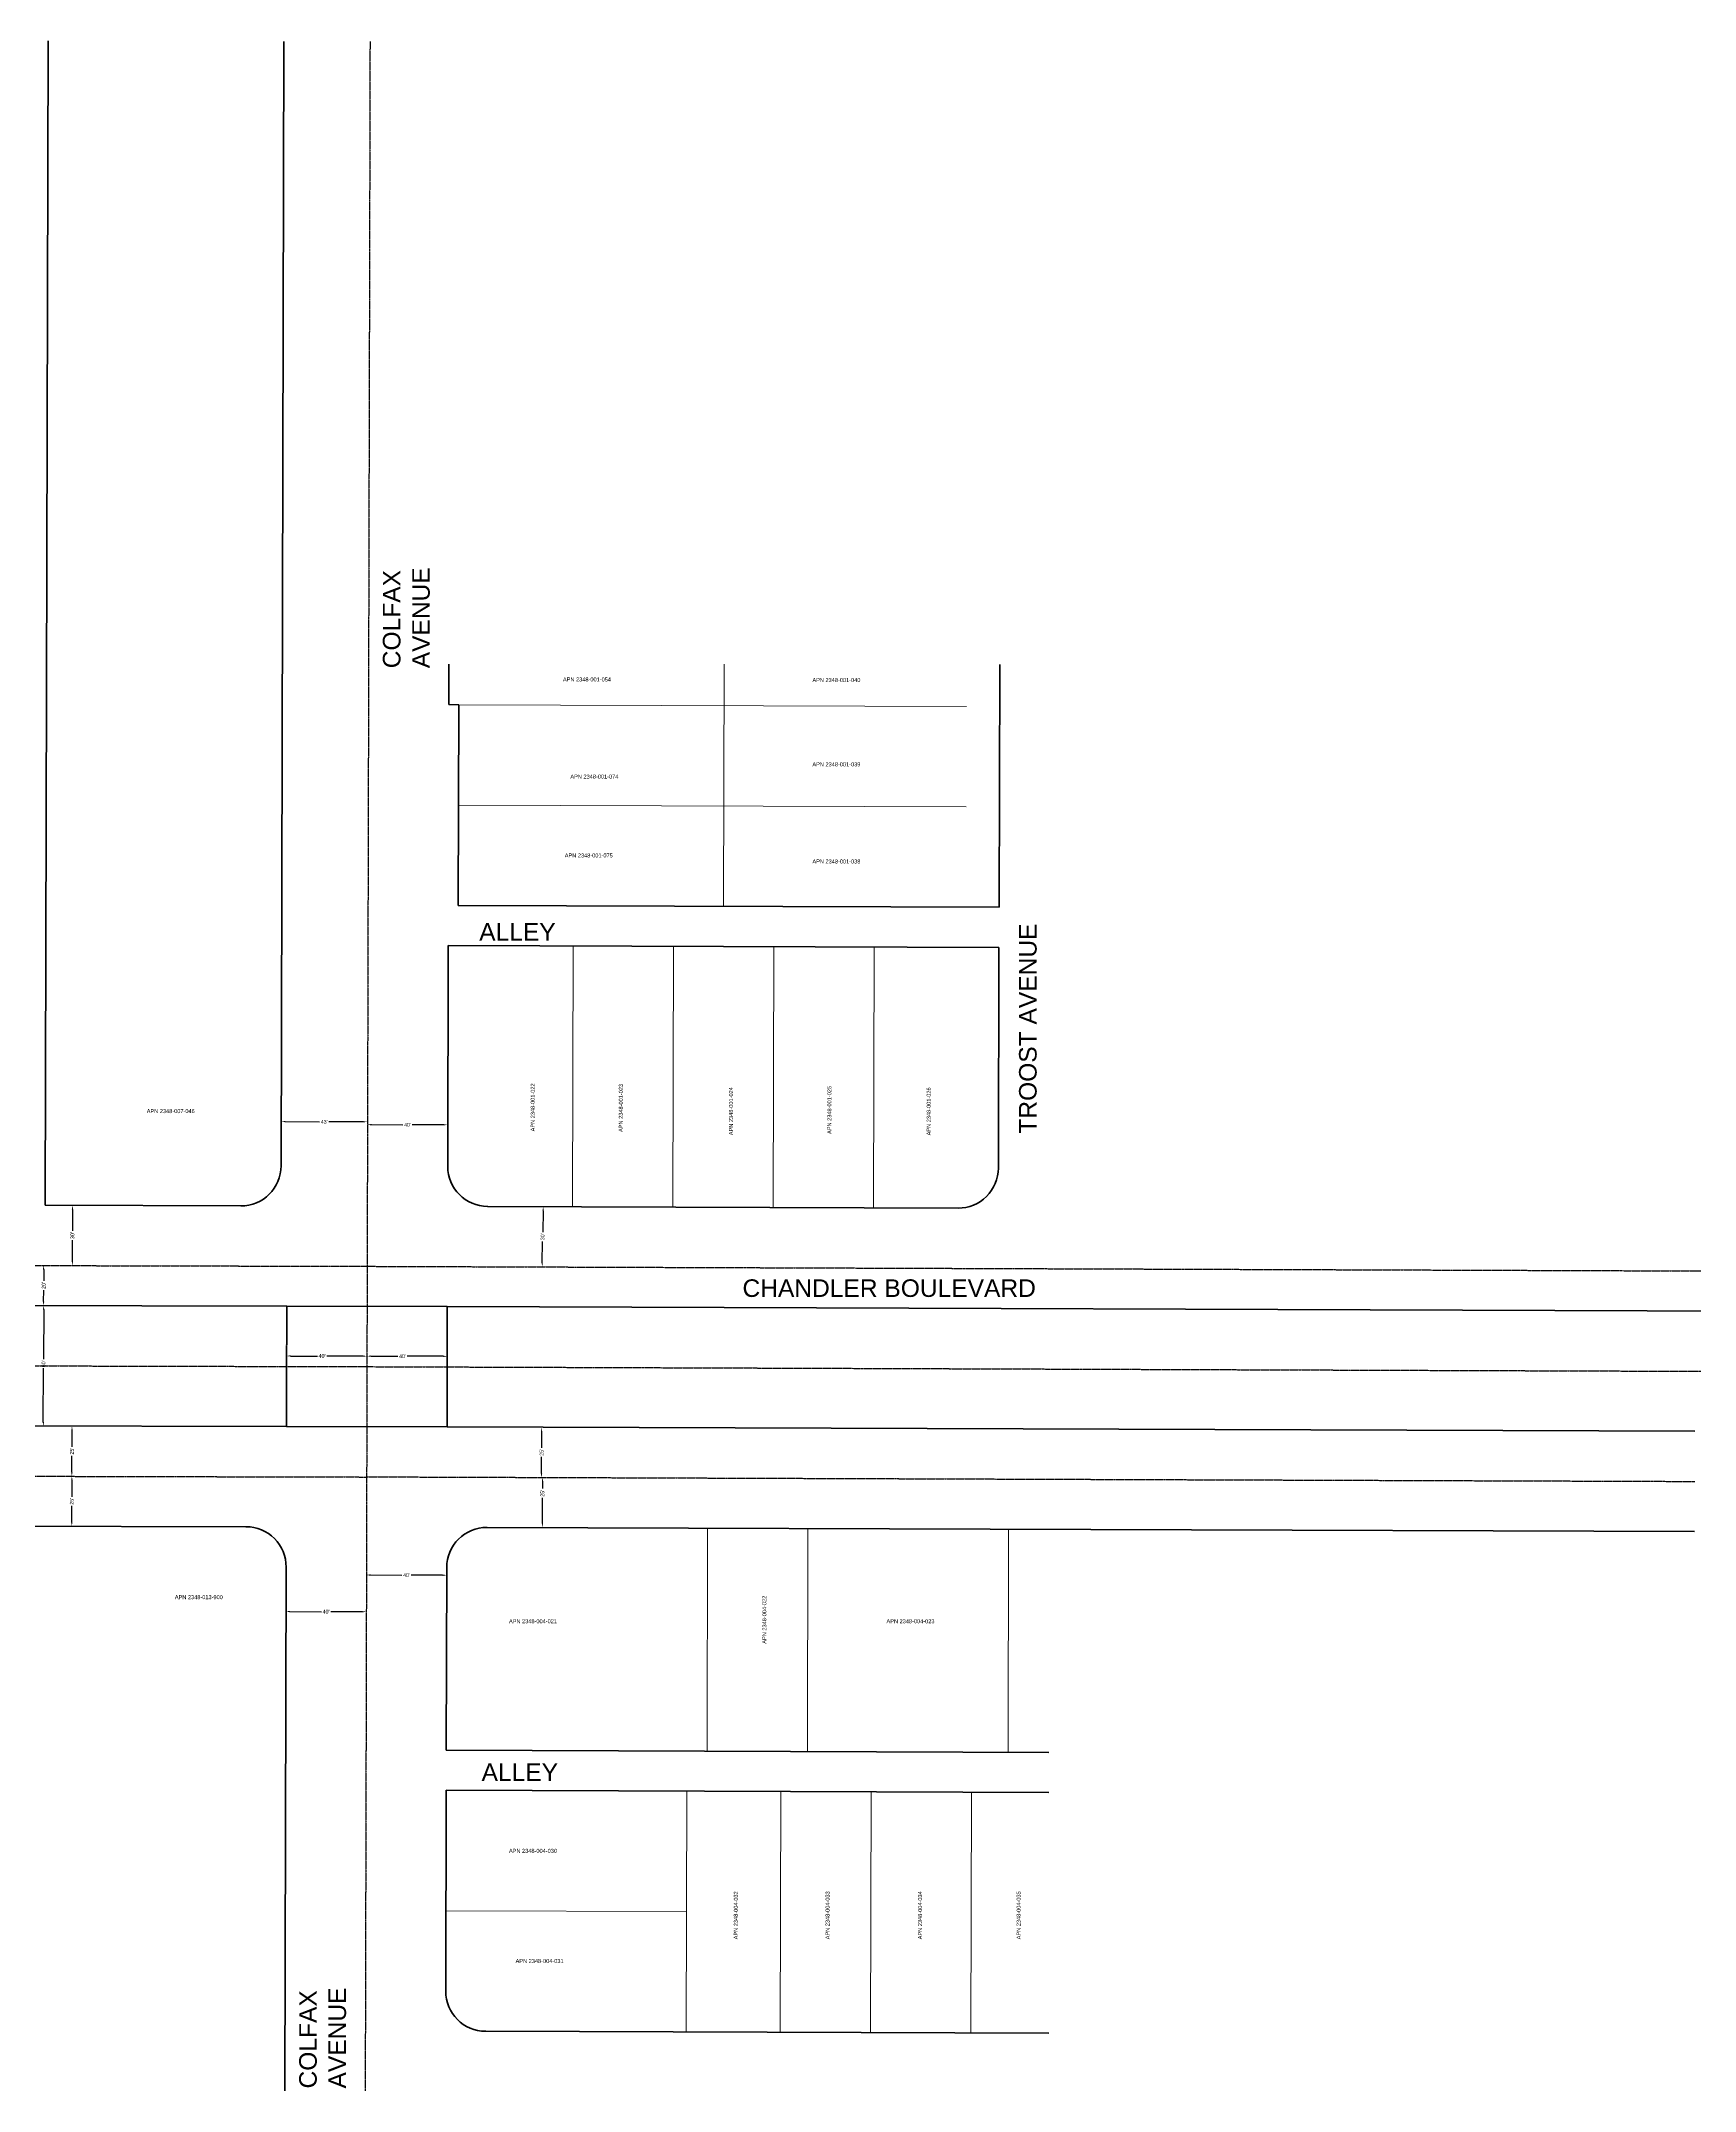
# Model space of a CAD drawing. Header units: feet. Extents: x 6441727 to 6445695, y 1883577 to 1884599.
# Drawn here: x 6444209 to 6445033, y 1883577 to 1884599 of the extents above; entities that cross this region are included whole.
import ezdxf

# ---------------------------------------------------------------- set-up
doc = ezdxf.new("R2010")
doc.units = ezdxf.units.FT
doc.header["$MEASUREMENT"] = 0
doc.linetypes.add('CENTER2', pattern=[1.125, 0.75, -0.125, 0.125, -0.125])
doc.linetypes.add('DASHED2', pattern=[0.375, 0.25, -0.125])
for name, color, linetype, lineweight in [('R-ANNO-LABL', 2, 'Continuous', 30), ('R-PROP-PRCL', 4, 'Continuous', 18), ('R-Row-Authority', 30, 'Continuous', 140), ('R-Row-Ease', 5, 'DASHED2', 50), ('R-Row-Ppanno', 7, 'Continuous', 5), ('R-Row-Scl', 1, 'CENTER2', 25), ('R-Row-Sname', 8, 'Continuous', 0), ('R-Row-Srow', 6, 'Continuous', 50)]:
    doc.layers.add(name, color=color, linetype=linetype, lineweight=lineweight)
doc.styles.add('G1_1 8_0', font='arial.ttf')
doc.styles.add('G4_7 32', font='arial.ttf', dxfattribs={"height": 0.219})
doc.styles.add('NCS1-Anno', font='arial.ttf', dxfattribs={"width": 0.8, "height": 0.09375})
doc.dimstyles.new('Annotative (NCS1)', dxfattribs={"dimscale": 100, "dimtxt": 0.09375, "dimasz": 0.1, "dimexe": 0.1, "dimexo": 0.04, "dimgap": 0.05, "dimtad": 0, "dimzin": 0, "dimdsep": 46, "dimtxsty": 'NCS1-Anno', "dimcen": 0.05, "dimaunit": 1, "dimadec": 3, "dimazin": 0, "dimtfac": 1, "dimtofl": 0, "dimtmove": 0, "dimatfit": 3, "dimfxl": 0.1, "dimtolj": 1, "dimtzin": 0, "dimarcsym": 0})

# ---------------------------------------------------------------- blocks, each defined once
blk = doc.blocks.new('*D171')
at = {"layer": 'Defpoints', "color": 0, "transparency": 16777216}
for p in [(6444210.2, 1883968.8), (6444210.1, 1883908.8), (6444210.1, 1883908.8)]:
    blk.add_point(p, dxfattribs=at)
at = {"layer": 'R-ANNO-LABL', "color": 0, "lineweight": -2, "transparency": 16777216}
for p, q in [((6444210.3, 1883966.8), (6444210.2, 1883942.1)), ((6444210.1, 1883910.8), (6444210.2, 1883937.6))]:
    blk.add_line(p, q, dxfattribs=at)
at = {"layer": 'R-ANNO-LABL', "color": 0, "transparency": 16777216}
for points in [[(6444209.9, 1883966.8), (6444210.6, 1883966.8), (6444210.3, 1883968.8)], [(6444209.8, 1883910.8), (6444210.5, 1883910.8), (6444210.1, 1883908.8)]]:
    blk.add_solid(points, dxfattribs=at)
at = {"layer": 'R-ANNO-LABL', "color": 0, "transparency": 16777216, "insert": (6444210.2, 1883939.8), "char_height": 1.88, "attachment_point": 5, "rotation": 89.8687, "style": 'NCS1-Anno'}
blk.add_mtext("\\A1;60'", dxfattribs=at)
blk = doc.blocks.new('*D172')
at = {"layer": 'Defpoints', "color": 0, "transparency": 16777216}
for p in [(6444210.3, 1883988.8), (6444210.3, 1883988.8), (6444210.2, 1883968.8)]:
    blk.add_point(p, dxfattribs=at)
at = {"layer": 'R-ANNO-LABL', "color": 0, "lineweight": -2, "transparency": 16777216}
for p, q in [((6444210.3, 1883986.8), (6444210.3, 1883981.1)), ((6444210.2, 1883970.8), (6444210.3, 1883976.5))]:
    blk.add_line(p, q, dxfattribs=at)
at = {"layer": 'R-ANNO-LABL', "color": 0, "transparency": 16777216}
for points in [[(6444209.9, 1883986.8), (6444210.6, 1883986.8), (6444210.3, 1883988.8)], [(6444209.9, 1883970.8), (6444210.6, 1883970.8), (6444210.2, 1883968.8)]]:
    blk.add_solid(points, dxfattribs=at)
at = {"layer": 'R-ANNO-LABL', "color": 0, "transparency": 16777216, "insert": (6444210.3, 1883978.8), "char_height": 1.88, "attachment_point": 5, "rotation": 89.8687, "style": 'NCS1-Anno'}
blk.add_mtext("\\A1;20'", dxfattribs=at)
blk = doc.blocks.new('*D173')
at = {"layer": 'Defpoints', "color": 0, "transparency": 16777216}
for p in [(6444224.7, 1884018.7), (6444224.7, 1884018.7), (6444224.6, 1883988.7)]:
    blk.add_point(p, dxfattribs=at)
at = {"layer": 'R-ANNO-LABL', "color": 0, "lineweight": -2, "transparency": 16777216}
for p, q in [((6444224.7, 1884016.7), (6444224.6, 1884006)), ((6444224.6, 1883990.7), (6444224.6, 1884001.5))]:
    blk.add_line(p, q, dxfattribs=at)
at = {"layer": 'R-ANNO-LABL', "color": 0, "transparency": 16777216}
for points in [[(6444224.3, 1884016.7), (6444225, 1884016.7), (6444224.7, 1884018.7)], [(6444224.3, 1883990.7), (6444224.9, 1883990.7), (6444224.6, 1883988.7)]]:
    blk.add_solid(points, dxfattribs=at)
at = {"layer": 'R-ANNO-LABL', "color": 0, "transparency": 16777216, "insert": (6444224.6, 1884003.7), "char_height": 1.88, "attachment_point": 5, "rotation": 89.863, "style": 'NCS1-Anno'}
blk.add_mtext("\\A1;30'", dxfattribs=at)
blk = doc.blocks.new('*D174')
at = {"layer": 'Defpoints', "color": 0, "transparency": 16777216}
for p in [(6444224.4, 1883908.8), (6444224.3, 1883883.8), (6444224.3, 1883883.8)]:
    blk.add_point(p, dxfattribs=at)
at = {"layer": 'R-ANNO-LABL', "color": 0, "lineweight": -2, "transparency": 16777216}
for p, q in [((6444224.4, 1883906.8), (6444224.4, 1883898.5)), ((6444224.3, 1883885.8), (6444224.4, 1883894))]:
    blk.add_line(p, q, dxfattribs=at)
at = {"layer": 'R-ANNO-LABL', "color": 0, "transparency": 16777216}
for points in [[(6444224.1, 1883906.8), (6444224.7, 1883906.8), (6444224.4, 1883908.8)], [(6444224, 1883885.8), (6444224.7, 1883885.8), (6444224.3, 1883883.8)]]:
    blk.add_solid(points, dxfattribs=at)
at = {"layer": 'R-ANNO-LABL', "color": 0, "transparency": 16777216, "insert": (6444224.4, 1883896.3), "char_height": 1.88, "attachment_point": 5, "rotation": 89.8687, "style": 'NCS1-Anno'}
blk.add_mtext("\\A1;25'", dxfattribs=at)
blk = doc.blocks.new('*D175')
at = {"layer": 'Defpoints', "color": 0, "transparency": 16777216}
for p in [(6444371.4, 1883943.6), (6444411.4, 1883943.5), (6444411.4, 1883943.5)]:
    blk.add_point(p, dxfattribs=at)
at = {"layer": 'R-ANNO-LABL', "color": 0, "lineweight": -2, "transparency": 16777216}
for p, q in [((6444373.4, 1883943.6), (6444386.7, 1883943.6)), ((6444409.4, 1883943.6), (6444391.4, 1883943.6))]:
    blk.add_line(p, q, dxfattribs=at)
at = {"layer": 'R-ANNO-LABL', "color": 0, "transparency": 16777216}
for points in [[(6444373.4, 1883944), (6444373.4, 1883943.3), (6444371.4, 1883943.6)], [(6444409.4, 1883943.9), (6444409.4, 1883943.2), (6444411.4, 1883943.5)]]:
    blk.add_solid(points, dxfattribs=at)
at = {"layer": 'R-ANNO-LABL', "color": 0, "transparency": 16777216, "insert": (6444389.1, 1883943.6), "char_height": 1.88, "attachment_point": 5, "rotation": 359.8614, "style": 'NCS1-Anno'}
blk.add_mtext("\\A1;40'", dxfattribs=at)
blk = doc.blocks.new('*D176')
at = {"layer": 'Defpoints', "color": 0, "transparency": 16777216}
for p in [(6444331.4, 1883943.7), (6444331.4, 1883943.7), (6444371.4, 1883943.6)]:
    blk.add_point(p, dxfattribs=at)
at = {"layer": 'R-ANNO-LABL', "color": 0, "lineweight": -2, "transparency": 16777216}
for p, q in [((6444333.4, 1883943.7), (6444346.7, 1883943.7)), ((6444369.4, 1883943.6), (6444351.3, 1883943.7))]:
    blk.add_line(p, q, dxfattribs=at)
at = {"layer": 'R-ANNO-LABL', "color": 0, "transparency": 16777216}
for points in [[(6444333.4, 1883944.1), (6444333.4, 1883943.4), (6444331.4, 1883943.7)], [(6444369.4, 1883944), (6444369.4, 1883943.3), (6444371.4, 1883943.6)]]:
    blk.add_solid(points, dxfattribs=at)
at = {"layer": 'R-ANNO-LABL', "color": 0, "transparency": 16777216, "insert": (6444349, 1883943.7), "char_height": 1.88, "attachment_point": 5, "rotation": 359.8614, "style": 'NCS1-Anno'}
blk.add_mtext("\\A1;40'", dxfattribs=at)
blk = doc.blocks.new('*D177')
at = {"layer": 'Defpoints', "color": 0, "transparency": 16777216}
for p in [(6444371.6, 1884059), (6444411.6, 1884058.9), (6444411.6, 1884058.9)]:
    blk.add_point(p, dxfattribs=at)
at = {"layer": 'R-ANNO-LABL', "color": 0, "lineweight": -2, "transparency": 16777216}
for p, q in [((6444373.6, 1884059), (6444389.3, 1884058.9)), ((6444409.6, 1884058.9), (6444393.9, 1884058.9))]:
    blk.add_line(p, q, dxfattribs=at)
at = {"layer": 'R-ANNO-LABL', "color": 0, "transparency": 16777216}
for points in [[(6444373.6, 1884059.3), (6444373.6, 1884058.6), (6444371.6, 1884059)], [(6444409.6, 1884059.2), (6444409.6, 1884058.6), (6444411.6, 1884058.9)]]:
    blk.add_solid(points, dxfattribs=at)
at = {"layer": 'R-ANNO-LABL', "color": 0, "transparency": 16777216, "insert": (6444391.6, 1884058.9), "char_height": 1.88, "attachment_point": 5, "rotation": 359.8614, "style": 'NCS1-Anno'}
blk.add_mtext("\\A1;40'", dxfattribs=at)
blk = doc.blocks.new('*D178')
at = {"layer": 'Defpoints', "color": 0, "transparency": 16777216}
for p in [(6444328.6, 1884060.5), (6444328.6, 1884060.5), (6444371.6, 1884060.4)]:
    blk.add_point(p, dxfattribs=at)
at = {"layer": 'R-ANNO-LABL', "color": 0, "lineweight": -2, "transparency": 16777216}
for p, q in [((6444330.6, 1884060.5), (6444347.8, 1884060.4)), ((6444369.6, 1884060.4), (6444352.4, 1884060.4))]:
    blk.add_line(p, q, dxfattribs=at)
at = {"layer": 'R-ANNO-LABL', "color": 0, "transparency": 16777216}
for points in [[(6444330.6, 1884060.8), (6444330.6, 1884060.2), (6444328.6, 1884060.5)], [(6444369.6, 1884060.7), (6444369.6, 1884060.1), (6444371.6, 1884060.4)]]:
    blk.add_solid(points, dxfattribs=at)
at = {"layer": 'R-ANNO-LABL', "color": 0, "transparency": 16777216, "insert": (6444350.1, 1884060.4), "char_height": 1.88, "attachment_point": 5, "rotation": 359.8635, "style": 'NCS1-Anno'}
blk.add_mtext("\\A1;43'", dxfattribs=at)
blk = doc.blocks.new('*D179')
at = {"layer": 'Defpoints', "color": 0, "transparency": 16777216}
for p in [(6444459.2, 1884018.1), (6444458.7, 1883988.1), (6444458.7, 1883988.1)]:
    blk.add_point(p, dxfattribs=at)
at = {"layer": 'R-ANNO-LABL', "color": 0, "lineweight": -2, "transparency": 16777216}
for p, q in [((6444459.1, 1884016.1), (6444459, 1884005.4)), ((6444458.7, 1883990.1), (6444458.9, 1884000.8))]:
    blk.add_line(p, q, dxfattribs=at)
at = {"layer": 'R-ANNO-LABL', "color": 0, "transparency": 16777216}
for points in [[(6444458.8, 1884016.1), (6444459.5, 1884016.1), (6444459.2, 1884018.1)], [(6444458.4, 1883990.1), (6444459, 1883990.1), (6444458.7, 1883988.1)]]:
    blk.add_solid(points, dxfattribs=at)
at = {"layer": 'R-ANNO-LABL', "color": 0, "transparency": 16777216, "insert": (6444458.9, 1884003.1), "char_height": 1.88, "attachment_point": 5, "rotation": 89.0707, "style": 'NCS1-Anno'}
blk.add_mtext("\\A1;30'", dxfattribs=at)
blk = doc.blocks.new('*D180')
at = {"layer": 'Defpoints', "color": 0, "transparency": 16777216}
for p in [(6444458.4, 1883908.2), (6444458.3, 1883883.2), (6444458.3, 1883883.2)]:
    blk.add_point(p, dxfattribs=at)
at = {"layer": 'R-ANNO-LABL', "color": 0, "lineweight": -2, "transparency": 16777216}
for p, q in [((6444458.4, 1883906.2), (6444458.4, 1883898)), ((6444458.3, 1883885.2), (6444458.4, 1883893.5))]:
    blk.add_line(p, q, dxfattribs=at)
at = {"layer": 'R-ANNO-LABL', "color": 0, "transparency": 16777216}
for points in [[(6444458.1, 1883906.2), (6444458.7, 1883906.2), (6444458.4, 1883908.2)], [(6444458, 1883885.2), (6444458.7, 1883885.2), (6444458.3, 1883883.2)]]:
    blk.add_solid(points, dxfattribs=at)
at = {"layer": 'R-ANNO-LABL', "color": 0, "transparency": 16777216, "insert": (6444458.4, 1883895.7), "char_height": 1.88, "attachment_point": 5, "rotation": 89.8043, "style": 'NCS1-Anno'}
blk.add_mtext("\\A1;25'", dxfattribs=at)
blk = doc.blocks.new('*D181')
at = {"layer": 'Defpoints', "color": 0, "transparency": 16777216}
for p in [(6444458.3, 1883883.2), (6444458.2, 1883858.2), (6444458.8, 1883858.2)]:
    blk.add_point(p, dxfattribs=at)
at = {"layer": 'R-ANNO-LABL', "color": 0, "lineweight": -2, "transparency": 16777216}
for p, q in [((6444458.9, 1883881.2), (6444458.9, 1883877.6)), ((6444458.8, 1883860.2), (6444458.8, 1883873))]:
    blk.add_line(p, q, dxfattribs=at)
at = {"layer": 'R-ANNO-LABL', "color": 0, "transparency": 16777216}
for points in [[(6444458.5, 1883881.2), (6444459.2, 1883881.2), (6444458.9, 1883883.2)], [(6444458.5, 1883860.2), (6444459.1, 1883860.2), (6444458.8, 1883858.2)]]:
    blk.add_solid(points, dxfattribs=at)
at = {"layer": 'R-ANNO-LABL', "color": 0, "transparency": 16777216, "insert": (6444458.8, 1883875.3), "char_height": 1.88, "attachment_point": 5, "rotation": 89.8043, "style": 'NCS1-Anno'}
blk.add_mtext("\\A1;25'", dxfattribs=at)
blk = doc.blocks.new('*D182')
at = {"layer": 'Defpoints', "color": 0, "transparency": 16777216}
for p in [(6444331, 1883816.4), (6444371, 1883816.3), (6444371, 1883816.3)]:
    blk.add_point(p, dxfattribs=at)
at = {"layer": 'R-ANNO-LABL', "color": 0, "lineweight": -2, "transparency": 16777216}
for p, q in [((6444333, 1883816.4), (6444348.7, 1883816.3)), ((6444369, 1883816.3), (6444353.4, 1883816.3))]:
    blk.add_line(p, q, dxfattribs=at)
at = {"layer": 'R-ANNO-LABL', "color": 0, "transparency": 16777216}
for points in [[(6444333, 1883816.7), (6444333, 1883816), (6444331, 1883816.4)], [(6444369, 1883816.6), (6444369, 1883815.9), (6444371, 1883816.3)]]:
    blk.add_solid(points, dxfattribs=at)
at = {"layer": 'R-ANNO-LABL', "color": 0, "transparency": 16777216, "insert": (6444351, 1883816.3), "char_height": 1.88, "attachment_point": 5, "rotation": 359.8636, "style": 'NCS1-Anno'}
blk.add_mtext("\\A1;40'", dxfattribs=at)
blk = doc.blocks.new('*D183')
at = {"layer": 'Defpoints', "color": 0, "transparency": 16777216}
for p in [(6444371.1, 1883834.6), (6444411.1, 1883834.5), (6444411.1, 1883834.5)]:
    blk.add_point(p, dxfattribs=at)
at = {"layer": 'R-ANNO-LABL', "color": 0, "lineweight": -2, "transparency": 16777216}
for p, q in [((6444373.1, 1883834.6), (6444388.8, 1883834.5)), ((6444409.1, 1883834.5), (6444393.4, 1883834.5))]:
    blk.add_line(p, q, dxfattribs=at)
at = {"layer": 'R-ANNO-LABL', "color": 0, "transparency": 16777216}
for points in [[(6444373.1, 1883834.9), (6444373.1, 1883834.2), (6444371.1, 1883834.6)], [(6444409.1, 1883834.8), (6444409.1, 1883834.1), (6444411.1, 1883834.5)]]:
    blk.add_solid(points, dxfattribs=at)
at = {"layer": 'R-ANNO-LABL', "color": 0, "transparency": 16777216, "insert": (6444391.1, 1883834.5), "char_height": 1.88, "attachment_point": 5, "rotation": 359.8511, "style": 'NCS1-Anno'}
blk.add_mtext("\\A1;40'", dxfattribs=at)
blk = doc.blocks.new('*D184')
at = {"layer": 'Defpoints', "color": 0, "transparency": 16777216}
for p in [(6444224.3, 1883883.8), (6444224.3, 1883858.8), (6444224.3, 1883858.8)]:
    blk.add_point(p, dxfattribs=at)
at = {"layer": 'R-ANNO-LABL', "color": 0, "lineweight": -2, "transparency": 16777216}
for p, q in [((6444224.3, 1883881.8), (6444224.3, 1883873.5)), ((6444224.3, 1883860.8), (6444224.3, 1883869))]:
    blk.add_line(p, q, dxfattribs=at)
at = {"layer": 'R-ANNO-LABL', "color": 0, "transparency": 16777216}
for points in [[(6444224, 1883881.8), (6444224.7, 1883881.8), (6444224.3, 1883883.8)], [(6444224, 1883860.8), (6444224.6, 1883860.8), (6444224.3, 1883858.8)]]:
    blk.add_solid(points, dxfattribs=at)
at = {"layer": 'R-ANNO-LABL', "color": 0, "transparency": 16777216, "insert": (6444224.3, 1883871.3), "char_height": 1.88, "attachment_point": 5, "rotation": 89.8687, "style": 'NCS1-Anno'}
blk.add_mtext("\\A1;25'", dxfattribs=at)

msp = doc.modelspace()

# ---------------------------------------------------------------- linework, layer by layer
at = {"layer": 'R-PROP-PRCL'}
for p, q in [((6444549.4, 1884288.4), (6444549.1, 1884167.8)), ((6444417.1, 1884268.2), (6444670.2, 1884267.4)), ((6444417, 1884218.2), (6444670, 1884217.4)), ((6444474.1, 1884148), (6444473.8, 1884018)), ((6444524.1, 1884147.9), (6444523.8, 1884017.9)), ((6444574.1, 1884147.7), (6444573.8, 1884017.7)), ((6444624.1, 1884147.5), (6444623.8, 1884017.5)), ((6444541.1, 1883858), (6444540.9, 1883746.8)), ((6444591.1, 1883857.8), (6444590.9, 1883746.7)), ((6444691.1, 1883857.4), (6444690.9, 1883746.3)), ((6444530.8, 1883726.9), (6444530.5, 1883606.9)), ((6444577.6, 1883726.7), (6444577.3, 1883606.7)), ((6444622.6, 1883726.5), (6444622.3, 1883606.5)), ((6444672.6, 1883726.4), (6444672.3, 1883606.4)), ((6444410.6, 1883667.3), (6444530.7, 1883666.9))]:
    msp.add_line(p, q, dxfattribs=at)
at = {"layer": 'R-Row-Authority'}
for p, q in [((6441727.7, 1883974.6), (6444331.4, 1883968.5)), ((6444331.4, 1883968.5), (6444411.4, 1883968.3)), ((6444411.4, 1883968.3), (6445695.2, 1883963.8)), ((6441727.5, 1883914.6), (6444331.3, 1883908.5)), ((6444331.3, 1883908.5), (6444411.3, 1883908.4)), ((6444411.3, 1883908.4), (6445033.1, 1883906.2))]:
    msp.add_line(p, q, dxfattribs=at)
at = {"layer": 'R-Row-Ease'}
for p, q in [((6444331.4, 1883968.5), (6444331.3, 1883908.5)), ((6444411.4, 1883968.3), (6444411.3, 1883908.4))]:
    msp.add_line(p, q, dxfattribs=at)
at = {"layer": 'R-Row-Scl'}
for p, q in [((6444372.9, 1884598.7), (6444370.5, 1883577.5)), ((6441727.8, 1883994.6), (6444371.5, 1883988.4)), ((6444371.5, 1883988.4), (6445695.2, 1883983.8)), ((6441727.6, 1883944.6), (6444371.3, 1883938.4)), ((6444371.3, 1883938.4), (6445695.1, 1883933.8)), ((6441727.4, 1883889.6), (6444371.2, 1883883.4)), ((6444371.2, 1883883.5), (6445033, 1883881.2))]:
    msp.add_line(p, q, dxfattribs=at)
at = {"layer": 'R-Row-Srow'}
for p, q in [((6444212.5, 1884599), (6444211.1, 1884018.8)), ((6444329.9, 1884598.7), (6444328.6, 1884038.5)), ((6444412.2, 1884288.4), (6444412.1, 1884268.3)), ((6444686.7, 1884288.3), (6444686.4, 1884167.3)), ((6444412.1, 1884268.3), (6444417.1, 1884268.2)), ((6444417.1, 1884268.2), (6444416.9, 1884168.2)), ((6444416.9, 1884168.2), (6444686.4, 1884167.3)), ((6444411.9, 1884148.3), (6444411.6, 1884038.2)), ((6444411.9, 1884148.3), (6444686.3, 1884147.3)), ((6444686.3, 1884147.3), (6444686, 1884037.3)), ((6444211.1, 1884018.8), (6444308.5, 1884018.5)), ((6444431.5, 1884018.2), (6444666, 1884017.4)), ((6441727.3, 1883864.6), (6444311.1, 1883858.6)), ((6444431.2, 1883858.3), (6445032.9, 1883856.2)), ((6444331.1, 1883838.5), (6444330.5, 1883577.5)), ((6444411.1, 1883838.4), (6444410.9, 1883747.3)), ((6444410.9, 1883747.3), (6444711.1, 1883746.2)), ((6444410.8, 1883727.3), (6444410.6, 1883627.2)), ((6444410.8, 1883727.3), (6444711.1, 1883726.2)), ((6444430.5, 1883607.2), (6444711.1, 1883606.2))]:
    msp.add_line(p, q, dxfattribs=at)
for centre, start, end in [((6444308.6, 1884038.5), 269.8661, 359.8614), ((6444431.6, 1884038.2), 179.8614, 269.8022), ((6444666, 1884037.4), 269.8022, 359.8614), ((6444311.1, 1883838.6), 359.8614, 89.8661), ((6444431.1, 1883838.3), 89.8013, 179.8614), ((6444430.6, 1883627.2), 179.8614, 269.8043)]:
    msp.add_arc(centre, 20, start, end, dxfattribs=at)

# ---------------------------------------------------------------- texts
at = {"layer": 'R-Row-Ppanno', "char_height": 2, "attachment_point": 8, "line_spacing_factor": 0.8, "style": 'G1_1 8_0'}
for s, insert in [('APN 2348-001-054', (6444481, 1884279.8)), ('APN 2348-001-040', (6444605.3, 1884279.5)), ('APN 2348-001-039', (6444605.3, 1884237.5)), ('APN 2348-001-074', (6444484.7, 1884231.4)), ('APN 2348-001-075', (6444481.9, 1884192.1)), ('APN 2348-001-038', (6444605.3, 1884189.1)), ('APN 2348-007-046', (6444273.6, 1884064.7)), ('APN 2348-013-900', (6444287.6, 1883822.5)), ('APN 2348-004-021', (6444454.1, 1883810.5)), ('APN 2348-004-023', (6444642.2, 1883810.5)), ('APN 2348-004-030', (6444454.1, 1883696.1)), ('APN 2348-004-031', (6444457.4, 1883641.2))]:
    msp.add_mtext_dynamic_manual_height_columns(s, width=112.16, gutter_width=1, heights=[10.5], dxfattribs=dict(at, insert=insert))
at = {"layer": 'R-Row-Ppanno', "char_height": 2, "attachment_point": 8, "rotation": 90, "line_spacing_factor": 0.8, "style": 'G1_1 8_0'}
for s, insert in [('APN 2348-001-022', (6444455, 1884067.6)), ('APN 2348-001-023', (6444498.9, 1884067.3)), ('APN 2348-001-024', (6444553.8, 1884065.7)), ('APN 2348-001-025', (6444602.8, 1884066.3)), ('APN 2348-001-026', (6444652.3, 1884065.6)), ('APN 2348-004-022', (6444570.4, 1883812.3)), ('APN 2348-004-032', (6444556.2, 1883665)), ('APN 2348-004-033', (6444601.9, 1883665)), ('APN 2348-004-034', (6444648, 1883665)), ('APN 2348-004-035', (6444697.1, 1883665))]:
    msp.add_mtext_dynamic_manual_height_columns(s, width=112.16, gutter_width=1, heights=[10.5], dxfattribs=dict(at, insert=insert))
at = {"layer": 'R-Row-Sname', "char_height": 8.76, "attachment_point": 1, "rotation": 90, "style": 'G4_7 32'}
for s, insert, width in [('COLFAX \\PAVENUE', (6444379.3, 1884286.4), 56.855), ('TROOST AVENUE', (6444696.3, 1884054.5), 167.829), ('COLFAX \\PAVENUE', (6444337.6, 1883578.7), 60.432)]:
    msp.add_mtext(s, dxfattribs=dict(at, insert=insert, width=width))
at = {"layer": 'R-Row-Sname', "char_height": 8.76, "width": 167.829, "attachment_point": 1, "style": 'G4_7 32'}
for s, insert in [('ALLEY', (6444427.3, 1884159.4)), ('CHANDLER BOULEVARD', (6444558.5, 1883981.9)), ('ALLEY', (6444428.5, 1883740.7))]:
    msp.add_mtext(s, dxfattribs=dict(at, insert=insert))

# ---------------------------------------------------------------- dimensions: what is measured, and where the dimension line sits
at = {"layer": 'R-ANNO-LABL'}
for p1, p2, picture, middle in [((6444371.6, 1884060.4), (6444328.6, 1884060.5), '*D178', (6444350.1, 1884060.4)), ((6444371.6, 1884059), (6444411.6, 1884058.9), '*D177', (6444391.6, 1884058.9)), ((6444224.6, 1883988.7), (6444224.7, 1884018.7), '*D173', (6444224.6, 1884003.7)), ((6444459.2, 1884018.1), (6444458.7, 1883988.1), '*D179', (6444458.9, 1884003.1)), ((6444210.2, 1883968.8), (6444210.3, 1883988.8), '*D172', (6444210.3, 1883978.8)), ((6444224.4, 1883908.8), (6444224.3, 1883883.8), '*D174', (6444224.4, 1883896.3)), ((6444458.4, 1883908.2), (6444458.3, 1883883.2), '*D180', (6444458.4, 1883895.7)), ((6444224.3, 1883883.8), (6444224.3, 1883858.8), '*D184', (6444224.3, 1883871.3)), ((6444371.1, 1883834.6), (6444411.1, 1883834.5), '*D183', (6444391.1, 1883834.5)), ((6444331, 1883816.4), (6444371, 1883816.3), '*D182', (6444351, 1883816.3))]:
    dim = msp.add_aligned_dim(p1=p1, p2=p2, distance=0, dimstyle='Annotative (NCS1)', override={"dimdec": 0, "dimpost": "'", "dimse1": 1, "dimse2": 1}, dxfattribs=at)
    dim.commit()
    dim.dimension.update_dxf_attribs({"geometry": picture, "text_midpoint": middle})
for base, p1, p2, angle, picture, middle in [((6444210.1, 1883908.8), (6444210.2, 1883968.8), (6444210.1, 1883908.8), 269.8687, '*D171', (6444210.2, 1883939.8)), ((6444331.4, 1883943.7), (6444371.4, 1883943.6), (6444331.4, 1883943.7), 179.8614, '*D176', (6444349, 1883943.7)), ((6444411.4, 1883943.5), (6444371.4, 1883943.6), (6444411.4, 1883943.5), 359.8614, '*D175', (6444389.1, 1883943.6)), ((6444458.8, 1883858.2), (6444458.3, 1883883.2), (6444458.2, 1883858.2), 269.8043, '*D181', (6444458.8, 1883875.3))]:
    dim = msp.add_linear_dim(base=base, p1=p1, p2=p2, angle=angle, dimstyle='Annotative (NCS1)', override={"dimdec": 0, "dimpost": "'", "dimse1": 1, "dimse2": 1}, dxfattribs=at)
    dim.commit()
    dim.dimension.update_dxf_attribs({"geometry": picture, "text_midpoint": middle, "dimtype": 161})

doc.saveas('drawing.dxf')
